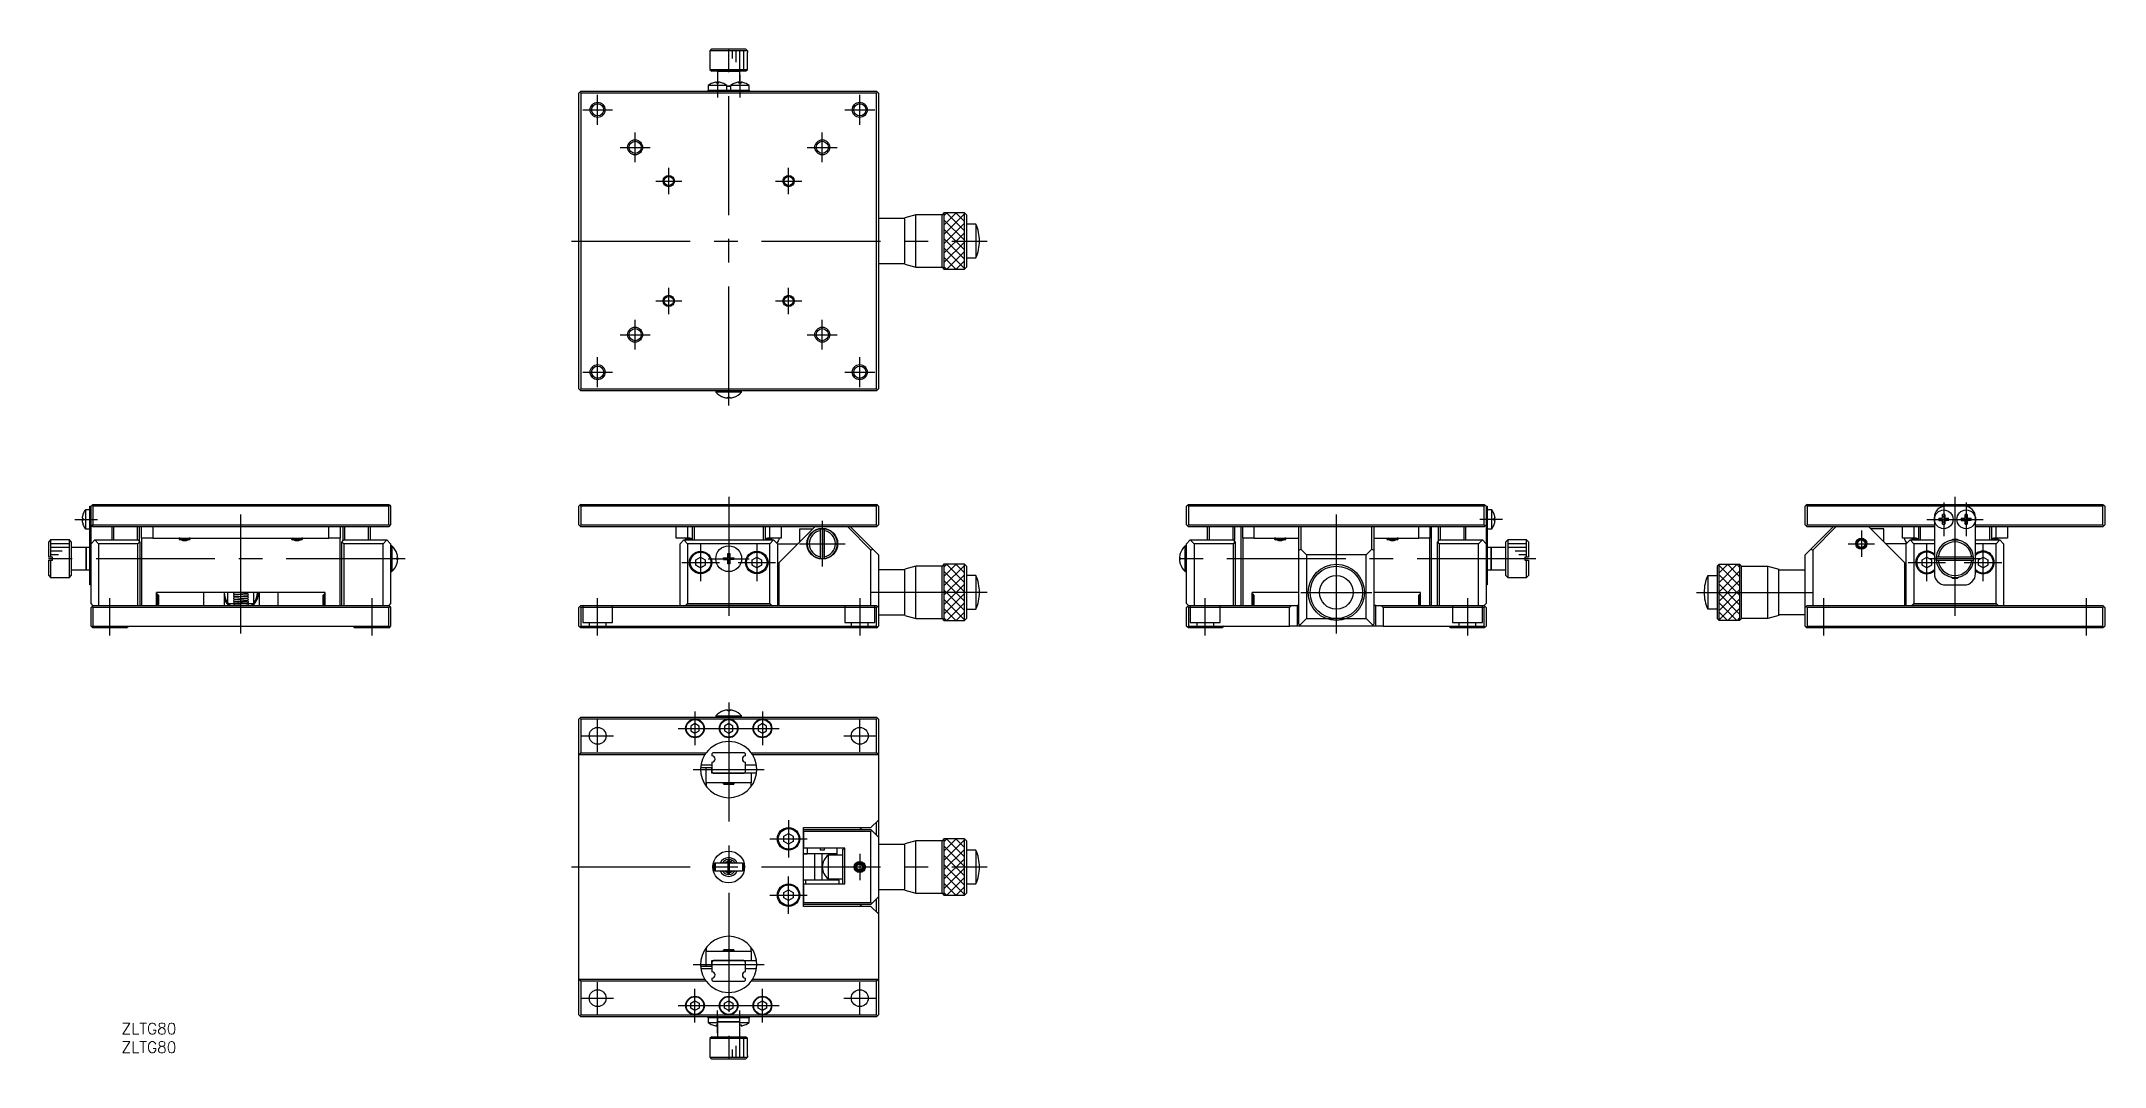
# Model space of a CAD drawing. Extents: x -184 to 367, y -136 to 138.
import ezdxf

# ---------------------------------------------------------------- set-up
doc = ezdxf.new("R2010")
doc.units = 0
doc.linetypes.add('CENTER', pattern=[50.8, 31.75, -6.35, 6.35, -6.35])
doc.linetypes.add('DASHED', pattern=[19.05, 12.7, -6.35])
doc.layers.get('0').update_dxf_attribs({"linetype": 'CONTINUOUS'})
doc.layers.add('CENTER', color=1, linetype='CENTER')
doc.styles.get("Standard").update_dxf_attribs({"font": 'txt.shx', "height": 3, "bigfont": 'bigfont.shx'})

msp = doc.modelspace()

# ---------------------------------------------------------------- texts
at = {"color": 7, "linetype": 'CONTINUOUS'}
for p in [(-162.16, -126.94), (-162.16, -131.9)]:
    msp.add_text('ZLTG80', height=3, dxfattribs=at).set_placement(p)

# ---------------------------------------------------------------- linework, layer by layer
at = {"color": 7, "linetype": 'CONTINUOUS'}
for p, q in [((-5, 135.09), (-5, 130.59)), ((-5, 135.09), (-4.98, 135.09)), ((-4.98, 135.59), (-4.48, 136.09)), ((4.98, 135.59), (-4.98, 135.59)), ((-4.98, 135.09), (-4.98, 135.59)), ((-4.48, 136.09), (4.48, 136.09)), ((1, 133.5), (1, 135.59)), ((2, 132.5), (2, 135.59)), ((3, 130.59), (3, 135.59)), ((4, 130.59), (4, 135.5)), ((4.48, 136.09), (4.98, 135.59)), ((4.98, 135.59), (4.98, 135.09)), ((4.98, 135.09), (5, 135.09)), ((5, 130.59), (5, 135.09)), ((-5, 130.59), (5, 130.59)), ((-5, 130.59), (-4.5, 130.09)), ((4.5, 130.09), (-4.5, 130.09)), ((-3, 130.09), (-4.5, 130.09)), ((-4.32, 126.96), (-4.35, 126.96)), ((-4.32, 126.96), (-4.35, 126.96)), ((-3.3, 126.96), (-3.3, 127.17)), ((-2.7, 126.96), (-3.3, 126.96)), ((3, 130.09), (-3, 130.09)), ((-3, 130.09), (3, 130.09)), ((-3, 130.09), (-3, 126.96)), ((-2.7, 127.17), (-2.7, 126.96)), ((-1.65, 126.96), (-1.68, 126.96)), ((-1.65, 126.96), (-1.68, 126.96)), ((1.68, 126.96), (1.65, 126.96)), ((1.68, 126.96), (1.65, 126.96)), ((2.7, 126.96), (2.7, 127.17)), ((3.3, 126.96), (2.7, 126.96)), ((4.5, 130.09), (3, 130.09)), ((3, 126.96), (3, 130.09)), ((3.3, 127.17), (3.3, 126.96)), ((4.35, 126.96), (4.32, 126.96)), ((4.35, 126.96), (4.32, 126.96)), ((4.5, 130.09), (5, 130.59)), ((-39.75, 124.54), (-40, 124.29)), ((-40, 45.29), (-40, 124.29)), ((-39.5, 124.79), (-39.75, 124.54)), ((-39.5, 124.29), (-39.75, 124.54)), ((-39.5, 124.79), (-2.5, 124.79)), ((-39.5, 124.29), (-39.5, 45.29)), ((39.5, 124.29), (-39.5, 124.29)), ((-5.5, 126.32), (-5.5, 125.09)), ((-0.5, 126.32), (-5.5, 126.32)), ((-5.5, 124.79), (-5.5, 125.09)), ((-5.5, 125.09), (-2.5, 125.09)), ((-2.5, 125.09), (2.5, 125.09)), ((-2.5, 124.79), (2.5, 124.79)), ((-2.5, 124.79), (2.5, 124.79)), ((-0.5, 125.09), (-0.5, 126.32)), ((-0.5, 126.09), (0.5, 126.09)), ((0.5, 126.09), (-0.5, 126.09)), ((0.5, 126.32), (0.5, 125.09)), ((5.5, 126.32), (0.5, 126.32)), ((2.5, 125.09), (5.5, 125.09)), ((2.5, 124.79), (39.5, 124.79)), ((5.5, 125.09), (5.5, 126.32)), ((5.5, 125.09), (5.5, 124.79)), ((39.75, 124.54), (39.5, 124.79)), ((39.5, 124.29), (39.75, 124.54)), ((39.5, 45.29), (39.5, 124.29)), ((40, 124.29), (39.75, 124.54)), ((40, 124.29), (40, 45.29)), ((47, 90.79), (40, 90.79)), ((50, 91.79), (47, 90.99)), ((47, 78.59), (47, 90.99)), ((47, 90.99), (47, 90.99)), ((50, 77.79), (50, 91.79)), ((57, 91.79), (50, 91.79)), ((50, 91.79), (50, 91.79)), ((57.5, 92.29), (57, 91.79)), ((57, 77.79), (57, 91.79)), ((57, 91.79), (57, 91.79)), ((63, 92.29), (57.5, 92.29)), ((57.5, 92.29), (57.5, 77.29)), ((57.5, 89.01), (60.78, 92.29)), ((57.5, 91.51), (58.28, 92.29)), ((57.5, 92.29), (57.5, 92.29)), ((57.5, 86.51), (63, 92.01)), ((57.5, 90.47), (63, 84.97)), ((57.5, 84.01), (63, 89.51)), ((58.18, 92.29), (63, 87.47)), ((60.68, 92.29), (63, 89.97)), ((63, 77.29), (63, 92.29)), ((63.5, 91.79), (63, 92.29)), ((63.5, 91.79), (63.5, 77.79)), ((66, 89.29), (63.5, 89.29)), ((66, 89.29), (66, 80.29)), ((57.5, 87.97), (63, 82.47)), ((57.5, 81.51), (63, 87.01)), ((57.5, 85.47), (63, 79.97)), ((57.5, 79.01), (63, 84.51)), ((57.5, 82.97), (63, 77.47)), ((40, 78.79), (47, 78.79)), ((47, 78.59), (50, 77.79)), ((50, 77.79), (57, 77.79)), ((57, 77.79), (57.5, 77.29)), ((57.5, 80.47), (60.68, 77.29)), ((57.5, 77.97), (58.18, 77.29)), ((57.5, 77.29), (63, 77.29)), ((58.28, 77.29), (63, 82.01)), ((60.78, 77.29), (63, 79.51)), ((63, 77.29), (63.5, 77.79)), ((63.5, 80.29), (66, 80.29)), ((-40, 45.29), (-39.75, 45.04)), ((-39.5, 45.29), (-39.75, 45.04)), ((-39.75, 45.04), (-39.5, 44.79)), ((-39.5, 45.29), (39.5, 45.29)), ((39.5, 44.79), (-39.5, 44.79)), ((-3.45, 44.79), (-3.45, 44.45)), ((3.45, 44.45), (-3.45, 44.45)), ((3.45, 44.45), (3.45, 44.79)), ((39.75, 45.04), (39.5, 45.29)), ((39.5, 44.79), (39.75, 45.04)), ((39.75, 45.04), (40, 45.29)), ((-1.35, 43.1), (-1.35, 43.1)), ((-0.26, 43.1), (0.26, 43.1)), ((-0.26, 42.91), (-0.26, 43.1)), ((0.26, 43.1), (0.26, 42.91)), ((1.35, 43.1), (1.35, 43.1)), ((-172.46, 11.85), (-172.46, 11.82)), ((-170.59, 13), (-171.82, 13)), ((-171.82, 13), (-171.82, 8)), ((-170.59, 11), (-170.59, 14)), ((-170.59, 14), (-170.29, 14)), ((-170.29, 14), (-170.04, 14.25)), ((-170.29, 9), (-170.29, 14)), ((-169.79, 14.5), (-170.04, 14.25)), ((-170.04, 14.25), (-169.79, 14)), ((-169.79, 14.5), (-167.29, 14.5)), ((-90.79, 14), (-169.79, 14)), ((-169.79, 14), (-169.79, 9)), ((-167.29, 14.5), (-163.29, 14.5)), ((-163.29, 14.5), (-97.29, 14.5)), ((-97.29, 14.5), (-93.29, 14.5)), ((-93.29, 14.5), (-90.79, 14.5)), ((-90.79, 14.5), (-90.54, 14.25)), ((-90.79, 14), (-90.54, 14.25)), ((-90.79, 9), (-90.79, 14)), ((-90.54, 14.25), (-90.29, 14)), ((-90.29, 14), (-90.29, 9)), ((-40, 14), (-39.75, 14.25)), ((-40, 9), (-40, 14)), ((-39.5, 14.5), (-39.75, 14.25)), ((-39.75, 14.25), (-39.5, 14)), ((-39.5, 14.5), (39.5, 14.5)), ((39.5, 14), (-39.5, 14)), ((-39.5, 14), (-39.5, 9)), ((39.75, 14.25), (39.5, 14.5)), ((39.5, 14), (39.75, 14.25)), ((39.5, 9), (39.5, 14)), ((39.75, 14.25), (40, 14)), ((40, 14), (40, 9)), ((122.29, 14), (122.54, 14.25)), ((122.29, 9), (122.29, 14)), ((122.54, 14.25), (122.79, 14.5)), ((122.54, 14.25), (122.79, 14)), ((122.79, 14.5), (201.79, 14.5)), ((122.79, 14), (122.79, 9)), ((201.79, 14), (122.79, 14)), ((201.79, 14.5), (202.04, 14.25)), ((201.79, 14), (202.04, 14.25)), ((201.79, 9), (201.79, 14)), ((202.04, 14.25), (202.29, 14)), ((202.29, 14), (202.29, 9)), ((202.29, 14), (202.59, 14)), ((202.59, 14), (202.59, 11)), ((203.82, 13), (202.59, 13)), ((203.82, 10.5), (203.82, 13)), ((204.46, 11.82), (204.46, 11.85)), ((287.5, 14), (287.75, 14.25)), ((287.5, 9), (287.5, 14)), ((288, 14.5), (287.75, 14.25)), ((287.75, 14.25), (288, 14)), ((288, 14.5), (367, 14.5)), ((325, 14), (288, 14)), ((288, 14), (288, 9)), ((324.2, 10.8), (324.2, 11.82)), ((324.8, 11.82), (324.8, 10.8)), ((330, 14), (325, 14)), ((367, 14), (330, 14)), ((330.2, 10.8), (330.2, 11.82)), ((330.8, 11.82), (330.8, 10.8)), ((367, 14.5), (367.25, 14.25)), ((367, 14), (367.25, 14.25)), ((367, 9), (367, 14)), ((367.25, 14.25), (367.5, 14)), ((367.5, 14), (367.5, 9)), ((-172.67, 10.8), (-172.46, 10.8)), ((-172.46, 10.2), (-172.67, 10.2)), ((-172.46, 10.8), (-172.46, 10.2)), ((-172.46, 9.18), (-172.46, 9.15)), ((-171.82, 8), (-170.59, 8)), ((-170.59, 10.5), (-170.59, 11)), ((-170.59, 11), (-170.59, 10.5)), ((-170.59, -4), (-170.59, 10.5)), ((-170.29, 4), (-170.29, 9)), ((-170.29, 9), (-170.04, 8.75)), ((-170.04, 8.75), (-169.79, 9)), ((-169.79, 8.5), (-170.04, 8.75)), ((-169.79, 9), (-90.79, 9)), ((-167.29, 8.5), (-169.79, 8.5)), ((-163.29, 8.5), (-167.29, 8.5)), ((-164.79, 8.5), (-164.79, 5)), ((-164.29, 8.5), (-164.29, 5)), ((-157.29, 8.5), (-163.29, 8.5)), ((-157.99, 8.5), (-157.99, 5)), ((-157.49, 8.5), (-157.49, 4.95)), ((-153.29, 8.5), (-157.29, 8.5)), ((-156.79, 5.5), (-156.79, 8.5)), ((-153.79, 8.5), (-153.79, 5.5)), ((-146.79, 8.5), (-153.29, 8.5)), ((-143.79, 8.5), (-146.79, 8.5)), ((-116.79, 8.5), (-143.79, 8.5)), ((-113.79, 8.5), (-116.79, 8.5)), ((-107.29, 8.5), (-113.79, 8.5)), ((-103.29, 8.5), (-107.29, 8.5)), ((-106.79, 5.5), (-106.79, 8.5)), ((-103.79, 8.5), (-103.79, 5.5)), ((-97.29, 8.5), (-103.29, 8.5)), ((-103.09, 8.5), (-103.09, 4.95)), ((-102.6, 8.5), (-102.6, 5)), ((-93.29, 8.5), (-97.29, 8.5)), ((-96.29, 8.5), (-96.29, 5)), ((-95.79, 8.5), (-95.79, 5)), ((-90.79, 8.5), (-93.29, 8.5)), ((-90.79, 9), (-90.54, 8.75)), ((-90.54, 8.75), (-90.79, 8.5)), ((-90.54, 8.75), (-90.29, 9)), ((-40, 9), (-39.75, 8.75)), ((-39.75, 8.75), (-39.5, 9)), ((-39.75, 8.75), (-39.5, 8.5)), ((-39.5, 9), (39.5, 9)), ((-37, 8.5), (-39.5, 8.5)), ((-33, 8.5), (-37, 8.5)), ((-27, 8.5), (-33, 8.5)), ((-23, 8.5), (-27, 8.5)), ((23, 8.5), (-23, 8.5)), ((-14, 5.5), (-14, 8.5)), ((-11, 8.5), (-11, 5.5)), ((-9.75, 8.5), (-9.75, 5)), ((-9.25, 8.5), (-9.25, 5)), ((9.25, 8.5), (9.25, 5)), ((9.75, 8.5), (9.75, 5)), ((11, 5.5), (11, 8.5)), ((23, 8.5), (13.5, -1)), ((14, 8.5), (14, 5.5)), ((19, 4.5), (19, 8)), ((19, 8), (22.5, 8)), ((19, 8), (22.5, 8)), ((27, 8.5), (23, 8.5)), ((24.1, 8), (24.5, 8)), ((24.1, 8), (24.5, 8)), ((24.5, 8), (25, 8)), ((24.5, 8), (25, 8)), ((24.5, 7.46), (24.5, 7.97)), ((24.5, 0.54), (24.5, 7.46)), ((25, 8), (25.9, 8)), ((25, 8), (25.9, 8)), ((25.5, 0.03), (25.5, 7.97)), ((25.5, 7.97), (25.5, 7.46)), ((25.5, 7.46), (25.5, 0.54)), ((26.03, 7.97), (26.18, 7.82)), ((26.03, 7.97), (26.18, 7.82)), ((33, 8.5), (27, 8.5)), ((38, 2.29), (31.79, 8.5)), ((32.5, 8.5), (38.5, 2.5)), ((37, 8.5), (33, 8.5)), ((39.5, 8.5), (37, 8.5)), ((39.5, 9), (39.75, 8.75)), ((39.75, 8.75), (39.5, 8.5)), ((39.75, 8.75), (40, 9)), ((122.29, 9), (122.54, 8.75)), ((122.54, 8.75), (122.79, 9)), ((122.54, 8.75), (122.79, 8.5)), ((122.79, 9), (201.79, 9)), ((125.29, 8.5), (122.79, 8.5)), ((129.29, 8.5), (125.29, 8.5)), ((127.79, 8.5), (127.79, 5)), ((128.29, 8.5), (128.29, 5)), ((135.29, 8.5), (129.29, 8.5)), ((134.6, 8.5), (134.6, 5)), ((135.09, 8.5), (135.09, 4.95)), ((139.29, 8.5), (135.29, 8.5)), ((136.87, -12.5), (136.87, 8.5)), ((137.29, 5.5), (137.29, 8.5)), ((185.29, 8.5), (139.29, 8.5)), ((140.29, 8.5), (140.29, 5.5)), ((152.29, 2.29), (152.29, 8.5)), ((152.79, 8.5), (152.79, 2.5)), ((171.79, 2.5), (171.79, 8.5)), ((172.29, 8.5), (172.29, 2.29)), ((184.29, 5.5), (184.29, 8.5)), ((189.29, 8.5), (185.29, 8.5)), ((187.29, 8.5), (187.29, 5.5)), ((187.72, -12.5), (187.72, 8.5)), ((195.29, 8.5), (189.29, 8.5)), ((189.49, 8.5), (189.49, 4.95)), ((189.99, 8.5), (189.99, 5)), ((199.29, 8.5), (195.29, 8.5)), ((196.29, 8.5), (196.29, 5)), ((196.79, 8.5), (196.79, 5)), ((201.79, 8.5), (199.29, 8.5)), ((201.79, 9), (202.04, 8.75)), ((202.04, 8.75), (201.79, 8.5)), ((202.04, 8.75), (202.29, 9)), ((202.29, 9), (202.29, 4)), ((202.59, 11), (202.59, 10.5)), ((202.59, 10.5), (202.59, 11)), ((202.59, 10.5), (202.59, -4)), ((202.59, 8), (203.82, 8)), ((203.82, 8), (203.82, 10.5)), ((204.46, 10.8), (204.67, 10.8)), ((204.46, 10.2), (204.46, 10.8)), ((204.67, 10.2), (204.46, 10.2)), ((204.46, 9.15), (204.46, 9.18)), ((287.5, 9), (287.75, 8.75)), ((287.75, 8.75), (288, 9)), ((287.75, 8.75), (288, 8.5)), ((288, 9), (322, 9)), ((290.5, 8.5), (288, 8.5)), ((289, 2.5), (295, 8.5)), ((295.71, 8.5), (289.5, 2.29)), ((294.5, 8.5), (290.5, 8.5)), ((300.5, 8.5), (294.5, 8.5)), ((304.5, 8.5), (300.5, 8.5)), ((322, 8.5), (304.5, 8.5)), ((314, -1), (304.5, 8.5)), ((308.5, 8), (305, 8)), ((308.5, 4.5), (308.5, 8)), ((313.5, 5.5), (313.5, 8.5)), ((316.5, 8.5), (316.5, 5.5)), ((317.75, 8.5), (317.75, 5)), ((318.25, 8.5), (318.25, 5)), ((322, 11), (322, 10.5)), ((322, 10.5), (322, -4)), ((323.18, 10.8), (324.2, 10.8)), ((324.2, 10.2), (323.18, 10.2)), ((323.18, 10.2), (323.86, 10.2)), ((323.86, 10.2), (324.2, 10.2)), ((324.2, 9.18), (324.2, 10.2)), ((324.8, 10.8), (325.82, 10.8)), ((324.8, 10.2), (324.8, 9.18)), ((325.82, 10.2), (324.8, 10.2)), ((324.8, 10.2), (325.14, 10.2)), ((325.82, 10.2), (325.14, 10.2)), ((329.18, 10.8), (330.2, 10.8)), ((330.2, 10.2), (329.18, 10.2)), ((329.18, 10.2), (329.86, 10.2)), ((329.86, 10.2), (330.2, 10.2)), ((330.2, 9.18), (330.2, 10.2)), ((330.8, 10.8), (331.82, 10.8)), ((330.8, 10.2), (330.8, 9.18)), ((331.82, 10.2), (330.8, 10.2)), ((330.8, 10.2), (331.14, 10.2)), ((331.82, 10.2), (331.14, 10.2)), ((333, 10.5), (333, 11)), ((333, -4), (333, 10.5)), ((333, 9), (367, 9)), ((350.5, 8.5), (333, 8.5)), ((336.75, 8.5), (336.75, 5)), ((337.25, 8.5), (337.25, 5)), ((338.5, 5.5), (338.5, 8.5)), ((341.5, 8.5), (341.5, 5.5)), ((354.5, 8.5), (350.5, 8.5)), ((360.5, 8.5), (354.5, 8.5)), ((364.5, 8.5), (360.5, 8.5)), ((367, 8.5), (364.5, 8.5)), ((367, 9), (367.25, 8.75)), ((367, 8.5), (367.25, 8.75)), ((367.25, 8.75), (367.5, 9)), ((-181.09, 5), (-181.59, 4.5)), ((-181.59, 0.4), (-181.59, 4.5)), ((-181.09, 0.4), (-181.59, 0.4)), ((-176.09, 5), (-181.09, 5)), ((-181.09, 5), (-181.09, 0.4)), ((-176.09, 4), (-181.09, 4)), ((-176.09, 3), (-181.09, 3)), ((-178, 2), (-181.09, 2)), ((-179, 1), (-181.09, 1)), ((-180.59, 0.4), (-181.09, 0.4)), ((-180.59, -0.4), (-180.59, 0.4)), ((-175.59, 4.5), (-176.09, 5)), ((-176.09, 0), (-176.09, 5)), ((-176.09, -5), (-176.09, 0)), ((-175.59, 4.5), (-175.59, 0)), ((-171.59, 3), (-175.59, 3)), ((-175.59, 0), (-175.59, -4.5)), ((-170.59, 3), (-171.59, 3)), ((-171.59, 0), (-171.59, 3)), ((-171.59, 3), (-171.59, 0)), ((-171.59, -3), (-171.59, 0)), ((-171.59, 0), (-171.59, -3)), ((-170.29, 4), (-169.29, 5)), ((-170.29, -12), (-170.29, 4)), ((-169.29, 5), (-157.79, 5)), ((-168.29, 4), (-169.29, 5)), ((-157.79, 4), (-168.29, 4)), ((-168.29, 4), (-168.29, -12.5)), ((-157.29, 4.5), (-157.79, 5)), ((-157.79, 4), (-157.29, 4.5)), ((-157.79, -12.5), (-157.79, 4)), ((-157.49, 4.95), (-157.74, 4.95)), ((-157.49, 4.95), (-157.49, 4.7)), ((-157.29, 4.5), (-157.29, -12.5)), ((-156.79, 5.5), (-156.79, 0.5)), ((-153.79, 5.5), (-156.79, 5.5)), ((-156.79, 0.5), (-156.79, -12.5)), ((-153.79, 5.5), (-106.79, 5.5)), ((-146.79, 5.4), (-146.79, 5.25)), ((-146.79, 5.4), (-146.79, 5.4)), ((-146.79, 5.25), (-146.54, 5)), ((-146.79, 5.25), (-146.68, 5.25)), ((-146.68, 5.25), (-143.9, 5.25)), ((-145.29, 5), (-146.54, 5)), ((-144.04, 5), (-145.29, 5)), ((-144.04, 5), (-143.79, 5.25)), ((-143.9, 5.25), (-143.79, 5.25)), ((-143.79, 5.25), (-143.79, 5.4)), ((-143.79, 5.4), (-143.79, 5.4)), ((-116.41, 5.5), (-116.79, 5.43)), ((-116.79, 5.43), (-116.79, 5.4)), ((-116.79, 5.4), (-116.79, 5.25)), ((-116.79, 5.4), (-116.79, 5.4)), ((-116.79, 5.25), (-116.54, 5)), ((-116.79, 5.25), (-116.68, 5.25)), ((-116.68, 5.25), (-113.9, 5.25)), ((-115.29, 5), (-116.54, 5)), ((-114.04, 5), (-115.29, 5)), ((-114.04, 5), (-113.79, 5.25)), ((-113.9, 5.25), (-113.79, 5.25)), ((-113.79, 5.25), (-113.79, 5.4)), ((-113.79, 5.4), (-113.79, 5.4)), ((-103.79, 5.5), (-106.79, 5.5)), ((-103.79, 0.5), (-103.79, 5.5)), ((-103.79, -12.5), (-103.79, 0.5)), ((-102.79, 5), (-103.29, 4.5)), ((-103.29, -12.5), (-103.29, 4.5)), ((-103.29, 4.5), (-102.79, 4)), ((-103.09, 4.7), (-103.09, 4.95)), ((-103.09, 4.95), (-102.84, 4.95)), ((-102.79, 5), (-91.29, 5)), ((-92.29, 4), (-102.79, 4)), ((-102.79, 4), (-102.79, -12.5)), ((-91.29, 5), (-92.29, 4)), ((-92.29, -12.5), (-92.29, 4)), ((-91.29, 5), (-90.29, 4)), ((-90.29, 4), (-90.29, -12)), ((-89.95, 3.45), (-90.29, 3.45)), ((-89.95, 3.45), (-89.95, 0)), ((-89.95, 0), (-89.95, -3.45)), ((-88.6, 1.35), (-88.6, 1.35)), ((-88.6, 0.26), (-88.41, 0.26)), ((-88.6, -0.26), (-88.6, 0.26)), ((-11, 5.5), (-14, 5.5)), ((-12, 5), (-13, 4)), ((-13, -12.5), (-13, 4)), ((-12, 5), (-11, 4)), ((-12, 5), (-11.25, 5)), ((-11.5, 5.5), (-11.5, 5.25)), ((-11.5, 5.25), (-11.25, 5)), ((-11.5, 5.25), (-9.75, 5.25)), ((-11.25, 5), (-8.75, 5)), ((11, 4), (-11, 4)), ((-11, 4), (-11, -12)), ((-8.75, 5), (12, 5)), ((-8.75, -0.28), (-7.5, 0.44)), ((-7.5, 0.44), (-6.25, -0.28)), ((-1.35, 0.26), (-0.26, 0.26)), ((-1.35, -0.26), (-1.35, 0.26)), ((-0.52, -0.26), (-0.52, 0.26)), ((-0.26, 1.35), (0.26, 1.35)), ((-0.26, 0.26), (-0.26, 1.35)), ((-0.26, 0.52), (0.26, 0.52)), ((0.26, 1.35), (0.26, 0.26)), ((0.26, 0.26), (1.35, 0.26)), ((0.52, 0.26), (0.52, -0.26)), ((1.35, 0.26), (1.35, -0.26)), ((6.25, -0.28), (7.5, 0.44)), ((7.5, 0.44), (8.75, -0.28)), ((9.75, 5.25), (11.5, 5.25)), ((14, 5.5), (11, 5.5)), ((11, 4), (12, 5)), ((11, -12), (11, 4)), ((11.25, 5), (11.5, 5.25)), ((11.5, 5.25), (11.5, 5.5)), ((13, 4), (12, 5)), ((13, 4), (13, -12.5)), ((13, 4), (18.5, 4)), ((13, 4), (18.5, 4)), ((24.5, 0.03), (24.5, 0.54)), ((25.5, 0.54), (25.5, 0.03)), ((28.82, 5.18), (28.97, 5.03)), ((28.82, 5.18), (28.97, 5.03)), ((29, 4.9), (29, 4)), ((29, 4), (29, 3.1)), ((38, 2.29), (38.5, 2.5)), ((38, -12.5), (38, 2.29)), ((38.5, 2.5), (40, 1)), ((40, 1), (40, -13)), ((120.41, 0.26), (120.6, 0.26)), ((120.6, 1.35), (120.6, 1.35)), ((120.6, 0.26), (120.6, -0.26)), ((122.29, 3.45), (121.95, 3.45)), ((121.95, -3.45), (121.95, 3.45)), ((122.29, 4), (123.29, 5)), ((122.29, -12), (122.29, 4)), ((123.29, 5), (134.79, 5)), ((124.29, 4), (123.29, 5)), ((124.29, 4), (124.29, -12.5)), ((134.79, 4), (124.29, 4)), ((135.29, 4.5), (134.79, 5)), ((134.79, 4), (135.29, 4.5)), ((134.79, -12.5), (134.79, 4)), ((134.84, 4.95), (135.09, 4.95)), ((135.09, 4.7), (135.09, 4.95)), ((135.29, 4.5), (135.29, -12.5)), ((137.29, 5.5), (137.29, 0.5)), ((140.29, 5.5), (137.29, 5.5)), ((137.29, 0.5), (137.29, -12.5)), ((140.29, 5.5), (152.29, 5.5)), ((145.79, 5.4), (145.79, 5.25)), ((145.79, 5.4), (145.79, 5.4)), ((145.79, 5.25), (145.9, 5.25)), ((145.79, 5.25), (146.04, 5)), ((145.9, 5.25), (148.68, 5.25)), ((148.54, 5), (146.04, 5)), ((148.54, 5), (148.79, 5.25)), ((148.68, 5.25), (148.79, 5.25)), ((148.79, 5.25), (148.79, 5.4)), ((148.79, 5.4), (148.79, 5.4)), ((152.29, 2.29), (152.79, 2.5)), ((152.29, -17.5), (152.29, 2.29)), ((152.79, 2.5), (154.29, 1)), ((170.29, 1), (154.29, 1)), ((154.29, 1), (154.29, -16)), ((170.29, 1), (171.79, 2.5)), ((170.29, -16), (170.29, 1)), ((171.79, 2.5), (172.29, 2.29)), ((172.29, 5.5), (184.29, 5.5)), ((172.29, 2.29), (172.29, -17.5)), ((175.8, 5.43), (175.79, 5.4)), ((175.79, 5.4), (175.79, 5.25)), ((175.79, 5.4), (175.79, 5.4)), ((175.79, 5.25), (176.04, 5)), ((175.79, 5.25), (175.9, 5.25)), ((176.17, 5.5), (175.8, 5.43)), ((175.9, 5.25), (178.68, 5.25)), ((178.54, 5), (176.04, 5)), ((178.54, 5), (178.79, 5.25)), ((178.68, 5.25), (178.79, 5.25)), ((178.79, 5.25), (178.79, 5.4)), ((178.79, 5.4), (178.79, 5.4)), ((187.29, 5.5), (184.29, 5.5)), ((187.29, 0.5), (187.29, 5.5)), ((187.29, -12.5), (187.29, 0.5)), ((189.79, 5), (189.29, 4.5)), ((189.29, -12.5), (189.29, 4.5)), ((189.29, 4.5), (189.79, 4)), ((189.74, 4.95), (189.49, 4.95)), ((189.49, 4.95), (189.49, 4.7)), ((189.79, 5), (201.29, 5)), ((189.79, 4), (189.79, -12.5)), ((200.29, 4), (189.79, 4)), ((201.29, 5), (200.29, 4)), ((200.29, -12.5), (200.29, 4)), ((201.29, 5), (202.29, 4)), ((202.29, 4), (202.29, -12)), ((203.59, 3), (202.59, 3)), ((207.59, 3), (203.59, 3)), ((203.59, 3), (203.59, -3)), ((203.59, -3), (203.59, 3)), ((208.09, 5), (207.59, 4.5)), ((207.59, -4.5), (207.59, 4.5)), ((213.09, 5), (208.09, 5)), ((208.09, 5), (208.09, -5)), ((213.09, 4), (208.09, 4)), ((213.09, 3), (208.09, 3)), ((213.09, 2), (210, 2)), ((213.09, 1), (211, 1)), ((213.09, 0.4), (212.59, 0.4)), ((212.59, 0.4), (212.59, -0.4)), ((213.09, 0.4), (213.09, 5)), ((213.59, 4.5), (213.09, 5)), ((213.59, 0.4), (213.09, 0.4)), ((213.59, 4.5), (213.59, 0.4)), ((287.5, 1), (289, 2.5)), ((287.5, -13), (287.5, 1)), ((289, 2.5), (289.5, 2.29)), ((289.5, 2.29), (289.5, -12.5)), ((314.5, 4), (309, 4)), ((316.5, 5.5), (313.5, 5.5)), ((315.5, 5), (314.5, 4)), ((314.5, -12.5), (314.5, 4)), ((315.5, 5), (322, 5)), ((315.5, 5), (316.5, 4)), ((316, 5.5), (316, 5.25)), ((316, 5.25), (317.75, 5.25)), ((316, 5.25), (316.25, 5)), ((316.5, 4), (316.5, -12)), ((322, 4), (316.5, 4)), ((318.75, -0.28), (320, 0.44)), ((320, 0.44), (321.25, -0.28)), ((323.02, 0.4), (322.52, 0.4)), ((331.98, 0.4), (323.02, 0.4)), ((326.6, 5), (327.5, 5)), ((327.5, 5), (328.4, 5)), ((332.48, 0.4), (331.98, 0.4)), ((333, 5), (336.25, 5)), ((338.5, 4), (333, 4)), ((333.75, -0.28), (335, 0.44)), ((335, 0.44), (336.25, -0.28)), ((336.25, 5), (338.75, 5)), ((337.25, 5.25), (339, 5.25)), ((341.5, 5.5), (338.5, 5.5)), ((338.5, 4), (339.5, 5)), ((338.5, -12), (338.5, 4)), ((338.75, 5), (339, 5.25)), ((338.75, 5), (339.5, 5)), ((339, 5.25), (339, 5.5)), ((340.5, 4), (339.5, 5)), ((340.5, 4), (340.5, -12.5)), ((-181.59, -4.5), (-181.59, -0.4)), ((-181.59, -0.4), (-181.09, -0.4)), ((-181.59, -4.5), (-181.09, -5)), ((-181.09, -0.4), (-181.09, -5)), ((-181.09, -0.4), (-180.59, -0.4)), ((-181.09, -5), (-176.09, -5)), ((-176.09, -5), (-175.59, -4.5)), ((-175.59, -3), (-171.59, -3)), ((-171.59, -3), (-170.59, -3)), ((-170.59, -7), (-170.59, -4)), ((-90.29, -3.45), (-89.95, -3.45)), ((-88.41, -0.26), (-88.6, -0.26)), ((-88.6, -1.35), (-88.6, -1.35)), ((-8.75, -1.72), (-8.75, -0.28)), ((-7.5, -2.44), (-8.75, -1.72)), ((-8.75, -1.72), (-7.5, -2.44)), ((-6.25, -1.72), (-7.5, -2.44)), ((-7.5, -2.44), (-6.25, -1.72)), ((-6.25, -0.28), (-6.25, -1.72)), ((-0.26, -0.26), (-1.35, -0.26)), ((-1.35, -0.26), (-0.52, -0.26)), ((-0.26, -0.26), (-0.52, -0.26)), ((-0.26, -1.35), (-0.26, -0.26)), ((0.26, -0.52), (-0.26, -0.52)), ((0.26, -1.35), (-0.26, -1.35)), ((0.52, -0.26), (0.26, -0.26)), ((1.35, -0.26), (0.26, -0.26)), ((0.26, -0.26), (0.26, -1.35)), ((1.35, -0.26), (0.52, -0.26)), ((6.25, -1.72), (6.25, -0.28)), ((7.5, -2.44), (6.25, -1.72)), ((6.25, -1.72), (7.5, -2.44)), ((8.75, -1.72), (7.5, -2.44)), ((7.5, -2.44), (8.75, -1.72)), ((8.75, -0.28), (8.75, -1.72)), ((13.5, -2.5), (13, -2)), ((13.5, -12.5), (13.5, -1)), ((47, -3), (40, -3)), ((50, -2), (47, -2.8)), ((47, -15.2), (47, -2.8)), ((47, -2.8), (47, -2.8)), ((50, -16), (50, -2)), ((57, -2), (50, -2)), ((50, -2), (50, -2)), ((57.5, -1.5), (57, -2)), ((57, -16), (57, -2)), ((57, -2), (57, -2)), ((63, -1.5), (57.5, -1.5)), ((57.5, -1.5), (57.5, -16.5)), ((57.5, -4.78), (60.78, -1.5)), ((57.5, -2.28), (58.28, -1.5)), ((57.5, -1.5), (57.5, -1.5)), ((57.5, -7.28), (63, -1.78)), ((57.5, -3.32), (63, -8.82)), ((57.5, -9.78), (63, -4.28)), ((58.18, -1.5), (63, -6.32)), ((60.68, -1.5), (63, -3.82)), ((63, -16.5), (63, -1.5)), ((63.5, -2), (63, -1.5)), ((63.5, -2), (63.5, -16)), ((66, -4.5), (63.5, -4.5)), ((66, -4.5), (66, -13.5)), ((120.6, -0.26), (120.41, -0.26)), ((120.6, -1.35), (120.6, -1.35)), ((121.95, -3.45), (122.29, -3.45)), ((202.59, -3), (203.59, -3)), ((202.59, -4), (202.59, -7)), ((203.59, -3), (207.59, -3)), ((207.59, -4.5), (208.09, -5)), ((208.09, -5), (213.09, -5)), ((212.59, -0.4), (213.09, -0.4)), ((213.09, -5), (213.09, -0.4)), ((213.09, -0.4), (213.59, -0.4)), ((213.09, -5), (213.59, -4.5)), ((213.59, -0.4), (213.59, -4.5)), ((261.5, -4.5), (261.5, -13.5)), ((261.5, -4.5), (264, -4.5)), ((264, -2), (264.5, -1.5)), ((264, -2), (264, -16)), ((264.5, -16.5), (264.5, -1.5)), ((269.32, -1.5), (264.5, -6.32)), ((266.82, -1.5), (264.5, -3.82)), ((264.5, -1.5), (270, -1.5)), ((270, -7.28), (264.5, -1.78)), ((270, -3.32), (264.5, -8.82)), ((270, -9.78), (264.5, -4.28)), ((270, -4.78), (266.72, -1.5)), ((270, -2.28), (269.22, -1.5)), ((270, -1.5), (270, -16.5)), ((270, -1.5), (270.5, -2)), ((270, -1.5), (270, -1.5)), ((270.5, -16), (270.5, -2)), ((270.5, -2), (277.5, -2)), ((270.5, -2), (270.5, -2)), ((277.5, -16), (277.5, -2)), ((277.5, -2), (280.5, -2.8)), ((277.5, -2), (277.5, -2)), ((280.5, -15.2), (280.5, -2.8)), ((280.5, -2.8), (280.5, -2.8)), ((280.5, -3), (287.5, -3)), ((314, -1), (314, -12.5)), ((314, -2.5), (314.5, -2)), ((314, -2.5), (314.5, -2)), ((318.75, -1.72), (318.75, -0.28)), ((320, -2.44), (318.75, -1.72)), ((318.75, -1.72), (320, -2.44)), ((321.25, -1.72), (320, -2.44)), ((320, -2.44), (321.25, -1.72)), ((321.25, -0.28), (321.25, -1.72)), ((322.52, -0.4), (332.48, -0.4)), ((322.52, -0.4), (323.02, -0.4)), ((323.02, -0.4), (331.98, -0.4)), ((331.98, -0.4), (332.48, -0.4)), ((333.75, -1.72), (333.75, -0.28)), ((335, -2.44), (333.75, -1.72)), ((333.75, -1.72), (335, -2.44)), ((336.25, -1.72), (335, -2.44)), ((335, -2.44), (336.25, -1.72)), ((336.25, -0.28), (336.25, -1.72)), ((-170.29, -7), (-170.59, -7)), ((-107.79, -9), (-152.79, -9)), ((-152.79, -12.5), (-152.79, -9)), ((-152.54, -9.5), (-152.79, -9.5)), ((-152.29, -9.75), (-152.54, -9.5)), ((-152.54, -11), (-152.54, -9.5)), ((-152.54, -12.5), (-152.54, -11)), ((-152.29, -9.75), (-152.29, -11)), ((-152.29, -11), (-152.29, -12.25)), ((-140.29, -9), (-140.29, -12.5)), ((-134.79, -9), (-134.79, -12.5)), ((-133.79, -12), (-133.79, -9)), ((-132.1, -9.54), (-131, -9.66)), ((-132.1, -10.17), (-131, -10.29)), ((-132.1, -10.8), (-131, -10.92)), ((-132.09, -9.54), (-131.99, -9.51)), ((-132.09, -10.16), (-131.99, -10.14)), ((-132.09, -10.8), (-131.99, -10.77)), ((-130.27, -9), (-132.06, -9.14)), ((-128.61, -9.5), (-132.06, -9.76)), ((-128.61, -10.13), (-132.06, -10.4)), ((-128.61, -10.76), (-132.06, -11.03)), ((-128.52, -9.25), (-128.41, -9.21)), ((-128.52, -9.87), (-128.41, -9.83)), ((-128.52, -10.51), (-128.41, -10.47)), ((-128.38, -9.49), (-128.5, -9.44)), ((-128.38, -10.12), (-128.5, -10.07)), ((-128.38, -10.75), (-128.5, -10.7)), ((-128.41, -9.21), (-128.33, -9.14)), ((-128.41, -9.83), (-128.33, -9.77)), ((-128.41, -10.47), (-128.33, -10.4)), ((-128.3, -9.57), (-128.38, -9.49)), ((-128.3, -10.2), (-128.38, -10.12)), ((-128.3, -10.83), (-128.38, -10.75)), ((-128.33, -9.14), (-128.29, -9.04)), ((-128.33, -9.77), (-128.29, -9.67)), ((-128.33, -10.4), (-128.29, -10.31)), ((-128.33, -11.03), (-128.29, -10.93)), ((-128.29, -9.67), (-128.3, -9.57)), ((-128.29, -10.31), (-128.3, -10.2)), ((-128.29, -10.93), (-128.3, -10.83)), ((-128.29, -9.04), (-128.29, -9)), ((-126.79, -12), (-126.79, -9)), ((-125.29, -12.5), (-125.29, -9)), ((-120.29, -12.5), (-120.29, -9)), ((-108.04, -9.5), (-108.29, -9.75)), ((-108.29, -11), (-108.29, -9.75)), ((-108.29, -12.25), (-108.29, -11)), ((-107.79, -9.5), (-108.04, -9.5)), ((-108.04, -9.5), (-108.04, -11)), ((-108.04, -11), (-108.04, -12.5)), ((-107.79, -12.5), (-107.79, -9)), ((57.5, -5.82), (63, -11.32)), ((57.5, -12.28), (63, -6.78)), ((57.5, -8.32), (63, -13.82)), ((57.5, -14.78), (63, -9.28)), ((57.5, -10.82), (63, -16.32)), ((152.29, -9), (139.79, -9)), ((139.79, -12.5), (139.79, -9)), ((140.04, -9.5), (139.79, -9.5)), ((140.04, -12.5), (140.04, -9.5)), ((140.29, -9.75), (140.04, -9.5)), ((140.29, -9.75), (140.29, -12.25)), ((184.79, -9), (172.29, -9)), ((184.54, -9.5), (184.29, -9.75)), ((184.29, -12.25), (184.29, -9.75)), ((184.54, -9.5), (184.54, -12.5)), ((184.79, -9.5), (184.54, -9.5)), ((184.79, -12.5), (184.79, -9)), ((202.59, -7), (202.29, -7)), ((270, -5.82), (264.5, -11.32)), ((270, -12.28), (264.5, -6.78)), ((270, -8.32), (264.5, -13.82)), ((270, -14.78), (264.5, -9.28)), ((270, -10.82), (264.5, -16.32)), ((325, -7), (330, -7)), ((-169.79, -12.5), (-170.29, -12)), ((-170.29, -13), (-170.04, -12.75)), ((-170.29, -18), (-170.29, -13)), ((-169.79, -12.5), (-170.04, -12.75)), ((-170.04, -12.75), (-169.79, -13)), ((-169.79, -12.5), (-90.79, -12.5)), ((-90.79, -13), (-169.79, -13)), ((-169.79, -13), (-169.79, -18)), ((-152.54, -12.5), (-152.29, -12.25)), ((-133.79, -12), (-132.2, -12)), ((-133.79, -12), (-132.23, -12)), ((-132.1, -11.43), (-131, -11.55)), ((-132.1, -12.06), (-131.99, -12.03)), ((-132.1, -12.07), (-131, -12.18)), ((-132.09, -11.43), (-131.99, -11.4)), ((-128.65, -11.41), (-132.07, -11.67)), ((-128.65, -12.05), (-131.95, -12.26)), ((-128.58, -11.78), (-128.45, -11.74)), ((-128.43, -11.99), (-128.56, -11.96)), ((-128.52, -11.13), (-128.41, -11.09)), ((-128.35, -11.41), (-128.46, -11.35)), ((-128.46, -12.39), (-128.37, -12.34)), ((-128.45, -11.74), (-128.35, -11.68)), ((-128.33, -12.06), (-128.43, -11.99)), ((-128.42, -12), (-126.79, -12)), ((-128.41, -11.09), (-128.33, -11.03)), ((-128.39, -12), (-126.79, -12)), ((-128.37, -12.34), (-128.3, -12.26)), ((-128.29, -11.5), (-128.35, -11.41)), ((-128.35, -11.68), (-128.29, -11.6)), ((-128.29, -12.16), (-128.33, -12.06)), ((-128.3, -12.26), (-128.29, -12.16)), ((-128.29, -11.6), (-128.29, -11.5)), ((-108.29, -12.25), (-108.04, -12.5)), ((-90.29, -12), (-90.79, -12.5)), ((-90.79, -12.5), (-90.54, -12.75)), ((-90.79, -13), (-90.54, -12.75)), ((-90.79, -18), (-90.79, -13)), ((-90.54, -12.75), (-90.29, -13)), ((-90.29, -13), (-90.29, -18)), ((-40, -13), (-39.75, -12.75)), ((-40, -18), (-40, -13)), ((-39.5, -12.5), (-39.75, -12.75)), ((-39.75, -12.75), (-39.5, -13)), ((-39.5, -12.5), (-11.5, -12.5)), ((39.5, -13), (-39.5, -13)), ((-39.5, -13), (-39.5, -18)), ((-11, -12), (-11.5, -12.5)), ((11.5, -12.5), (-11.5, -12.5)), ((-11.5, -12.5), (11.5, -12.5)), ((-11, -12), (11, -12)), ((11.5, -12.5), (11, -12)), ((11.5, -12.5), (39.5, -12.5)), ((39.5, -12.5), (39.75, -12.75)), ((39.5, -13), (39.75, -12.75)), ((39.5, -18), (39.5, -13)), ((39.75, -12.75), (40, -13)), ((40, -13), (40, -18)), ((40, -15), (47, -15)), ((47, -15.2), (50, -16)), ((50, -16), (57, -16)), ((57, -16), (57.5, -16.5)), ((57.5, -13.32), (60.68, -16.5)), ((57.5, -15.82), (58.18, -16.5)), ((57.5, -16.5), (63, -16.5)), ((58.28, -16.5), (63, -11.78)), ((60.78, -16.5), (63, -14.28)), ((63, -16.5), (63.5, -16)), ((63.5, -13.5), (66, -13.5)), ((122.79, -12.5), (122.29, -12)), ((122.29, -13), (122.54, -12.75)), ((122.29, -18), (122.29, -13)), ((122.79, -12.5), (122.54, -12.75)), ((122.54, -12.75), (122.79, -13)), ((122.79, -12.5), (150.29, -12.5)), ((149.79, -13), (122.79, -13)), ((122.79, -13), (122.79, -18)), ((140.04, -12.5), (140.29, -12.25)), ((149.79, -13), (150.29, -12.5)), ((149.79, -18), (149.79, -13)), ((150.29, -12.5), (151.79, -12.5)), ((152.29, -12.5), (151.79, -12.5)), ((151.79, -12.5), (151.79, -18)), ((152.54, -17.75), (154.29, -16)), ((154.29, -16), (170.29, -16)), ((170.29, -16), (172.04, -17.75)), ((172.79, -12.5), (172.29, -12.5)), ((172.79, -12.5), (174.29, -12.5)), ((172.79, -18), (172.79, -12.5)), ((174.29, -12.5), (201.79, -12.5)), ((174.29, -12.5), (174.79, -13)), ((201.79, -13), (174.79, -13)), ((174.79, -13), (174.79, -18)), ((184.29, -12.25), (184.54, -12.5)), ((202.29, -12), (201.79, -12.5)), ((202.04, -12.75), (201.79, -12.5)), ((201.79, -13), (202.04, -12.75)), ((201.79, -18), (201.79, -13)), ((202.04, -12.75), (202.29, -13)), ((202.29, -13), (202.29, -18)), ((264, -13.5), (261.5, -13.5)), ((264.5, -16.5), (264, -16)), ((269.22, -16.5), (264.5, -11.78)), ((266.72, -16.5), (264.5, -14.28)), ((270, -16.5), (264.5, -16.5)), ((270, -13.32), (266.82, -16.5)), ((270, -15.82), (269.32, -16.5)), ((270.5, -16), (270, -16.5)), ((277.5, -16), (270.5, -16)), ((280.5, -15.2), (277.5, -16)), ((287.5, -15), (280.5, -15)), ((287.5, -13), (287.75, -12.75)), ((287.5, -18), (287.5, -13)), ((287.75, -12.75), (288, -12.5)), ((287.75, -12.75), (288, -13)), ((288, -12.5), (316, -12.5)), ((367, -13), (288, -13)), ((288, -13), (288, -18)), ((316.5, -12), (316, -12.5)), ((339, -12.5), (316, -12.5)), ((316, -12.5), (339, -12.5)), ((316.5, -12), (338.5, -12)), ((339, -12.5), (338.5, -12)), ((339, -12.5), (367, -12.5)), ((367, -12.5), (367.25, -12.75)), ((367, -13), (367.25, -12.75)), ((367, -18), (367, -13)), ((367.25, -12.75), (367.5, -13)), ((367.5, -13), (367.5, -18)), ((-170.29, -18), (-170.04, -18.25)), ((-170.04, -18.25), (-169.79, -18)), ((-170.04, -18.25), (-169.79, -18.5)), ((-169.79, -18), (-160.29, -18)), ((-160.79, -18.5), (-169.79, -18.5)), ((-160.79, -18.5), (-160.29, -18)), ((-160.29, -18), (-100.29, -18)), ((-100.29, -18), (-90.79, -18)), ((-100.29, -18), (-99.79, -18.5)), ((-90.79, -18.5), (-99.79, -18.5)), ((-90.79, -18), (-90.54, -18.25)), ((-90.79, -18.5), (-90.54, -18.25)), ((-90.54, -18.25), (-90.29, -18)), ((-40, -18), (-39.75, -18.25)), ((-39.75, -18.25), (-39.5, -18)), ((-39.5, -18.5), (-39.75, -18.25)), ((-39.5, -18), (39.5, -18)), ((-9, -18.5), (-39.5, -18.5)), ((0, -18.5), (-9, -18.5)), ((9, -18.5), (0, -18.5)), ((39.5, -18.5), (9, -18.5)), ((39.5, -18), (39.75, -18.25)), ((39.5, -18.5), (39.75, -18.25)), ((39.75, -18.25), (40, -18)), ((122.29, -18), (122.54, -18.25)), ((122.54, -18.25), (122.79, -18)), ((122.79, -18.5), (122.54, -18.25)), ((122.79, -18), (132.29, -18)), ((131.79, -18.5), (122.79, -18.5)), ((132.29, -18), (131.79, -18.5)), ((132.29, -18), (149.79, -18)), ((151.79, -18), (149.79, -18)), ((152.79, -18), (151.79, -18)), ((152.29, -17.5), (152.54, -17.75)), ((152.54, -17.75), (152.79, -18)), ((171.79, -18), (152.79, -18)), ((171.79, -18), (172.04, -17.75)), ((172.79, -18), (171.79, -18)), ((172.04, -17.75), (172.29, -17.5)), ((174.79, -18), (172.79, -18)), ((174.79, -18), (192.29, -18)), ((192.29, -18), (201.79, -18)), ((192.29, -18), (192.79, -18.5)), ((201.79, -18.5), (192.79, -18.5)), ((201.79, -18), (202.04, -18.25)), ((202.04, -18.25), (201.79, -18.5)), ((202.04, -18.25), (202.29, -18)), ((287.5, -18), (287.75, -18.25)), ((287.75, -18.25), (288, -18)), ((287.75, -18.25), (288, -18.5)), ((288, -18), (367, -18)), ((318.5, -18.5), (288, -18.5)), ((327.5, -18.5), (318.5, -18.5)), ((336.5, -18.5), (327.5, -18.5)), ((367, -18.5), (336.5, -18.5)), ((367, -18), (367.25, -18.25)), ((367.25, -18.25), (367, -18.5)), ((367.25, -18.25), (367.5, -18)), ((-40, -42.79), (-39.75, -42.54)), ((-40, -52.29), (-40, -42.79)), ((-39.75, -42.54), (-39.5, -42.29)), ((-39.5, -42.79), (-39.75, -42.54)), ((-39.5, -42.29), (39.5, -42.29)), ((-9, -42.79), (-39.5, -42.79)), ((-39.5, -42.79), (-39.5, -51.79)), ((-9, -44.02), (-10.1, -44.66)), ((0, -42.79), (-9, -42.79)), ((-7.9, -44.66), (-9, -44.02)), ((-3.45, -41.95), (3.45, -41.95)), ((-3.45, -41.95), (-3.45, -42.29)), ((-1.35, -40.6), (-1.35, -40.6)), ((-1.35, -40.6), (-1.35, -40.6)), ((0, -44.02), (-1.1, -44.66)), ((-0.26, -40.6), (-0.26, -40.41)), ((0.26, -40.6), (-0.26, -40.6)), ((9, -42.79), (0, -42.79)), ((1.1, -44.66), (0, -44.02)), ((0.26, -40.41), (0.26, -40.6)), ((1.35, -40.6), (1.35, -40.6)), ((1.35, -40.6), (1.35, -40.6)), ((3.45, -42.29), (3.45, -41.95)), ((9, -44.02), (7.9, -44.66)), ((39.5, -42.79), (9, -42.79)), ((10.1, -44.66), (9, -44.02)), ((39.5, -42.29), (39.75, -42.54)), ((39.5, -42.79), (39.75, -42.54)), ((39.5, -51.79), (39.5, -42.79)), ((39.75, -42.54), (40, -42.79)), ((40, -42.79), (40, -52.29)), ((-10.1, -44.66), (-10.1, -45.93)), ((-10.1, -45.93), (-9, -46.56)), ((-9, -46.56), (-7.9, -45.93)), ((-7.9, -45.93), (-7.9, -44.66)), ((-1.1, -44.66), (-1.1, -45.93)), ((-1.1, -45.93), (0, -46.56)), ((0, -46.56), (1.1, -45.93)), ((1.1, -45.93), (1.1, -44.66)), ((7.9, -44.66), (7.9, -45.93)), ((7.9, -45.93), (9, -46.56)), ((9, -46.56), (10.1, -45.93)), ((10.1, -45.93), (10.1, -44.66)), ((-40, -52.29), (-39.5, -51.79)), ((-40, -112.29), (-40, -52.29)), ((-40, -52.29), (-6.34, -52.29)), ((-39.5, -51.79), (-6, -51.79)), ((-4.5, -55.09), (-7.4, -55.09)), ((-4.2, -51.79), (-4.5, -52.09)), ((-4.5, -52.09), (-4.5, -52.63)), ((-4.5, -54.33), (-4.5, -55.79)), ((4.2, -51.79), (-4.2, -51.79)), ((4.5, -52.09), (4.2, -51.79)), ((4.5, -52.63), (4.5, -52.09)), ((4.5, -56.87), (4.5, -54.33)), ((7.4, -55.09), (4.5, -55.09)), ((6, -51.79), (39.5, -51.79)), ((6.34, -52.29), (40, -52.29)), ((40, -52.29), (39.5, -51.79)), ((40, -52.29), (40, -69.79)), ((-6, -55.79), (-7.48, -55.79)), ((-4.5, -55.79), (-6, -55.79)), ((-6, -59.79), (-6, -55.79)), ((6, -59.79), (-6, -59.79)), ((-6, -59.79), (-6, -60.79)), ((-4.5, -55.79), (-4.5, -56.87)), ((-4.5, -56.87), (-4.5, -55.79)), ((-4.5, -56.87), (-4.08, -57.29)), ((-4.5, -57.29), (-4.5, -56.87)), ((-4.08, -57.29), (-4.5, -57.29)), ((-4.08, -57.29), (4.08, -57.29)), ((4.08, -57.29), (-4.08, -57.29)), ((-1.5, -59.79), (-1.5, -60.04)), ((-1.5, -60.04), (1.5, -60.04)), ((-1.5, -60.04), (-1.25, -60.29)), ((1.25, -60.29), (-1.25, -60.29)), ((1.25, -60.29), (1.5, -60.04)), ((1.5, -60.04), (1.5, -59.79)), ((4.08, -57.29), (4.5, -56.87)), ((6, -57.29), (4.08, -57.29)), ((4.5, -56.29), (7.5, -56.29)), ((7.43, -57.29), (6, -57.29)), ((6, -57.29), (6, -59.79)), ((6, -60.79), (6, -59.79)), ((38, -71.79), (40, -69.79)), ((39.5, -73.79), (39.5, -70.29)), ((40, -69.79), (40, -74.29)), ((14.75, -74.07), (16, -73.35)), ((14.75, -75.51), (14.75, -74.07)), ((16, -76.24), (14.75, -75.51)), ((16, -73.35), (17.25, -74.07)), ((17.25, -75.51), (16, -76.24)), ((17.25, -74.07), (17.25, -75.51)), ((20, -71.79), (38, -71.79)), ((20, -72.79), (20, -71.79)), ((20, -72.29), (38, -72.29)), ((38, -72.79), (20, -72.79)), ((20, -72.79), (20, -77.29)), ((20, -77.29), (20, -72.79)), ((38, -72.29), (38.25, -72.54)), ((38.25, -72.54), (38, -72.79)), ((38, -91.79), (38, -72.79)), ((38.25, -72.54), (40, -74.29)), ((40, -74.29), (40, -90.29)), ((47, -76.29), (40, -76.29)), ((50, -75.29), (47, -76.09)), ((47, -88.49), (47, -76.09)), ((47, -76.09), (47, -76.09)), ((50, -89.29), (50, -75.29)), ((57, -75.29), (50, -75.29)), ((50, -75.29), (50, -75.29)), ((57.5, -74.79), (57, -75.29)), ((57, -89.29), (57, -75.29)), ((57, -75.29), (57, -75.29)), ((63, -74.79), (57.5, -74.79)), ((57.5, -74.79), (57.5, -89.79)), ((57.5, -78.08), (60.78, -74.79)), ((57.5, -75.58), (58.28, -74.79)), ((57.5, -74.79), (57.5, -74.79)), ((57.5, -80.58), (63, -75.08)), ((57.5, -76.62), (63, -82.12)), ((58.18, -74.79), (63, -79.62)), ((60.68, -74.79), (63, -77.12)), ((63, -89.79), (63, -74.79)), ((63.5, -75.29), (63, -74.79)), ((63.5, -75.29), (63.5, -89.29)), ((-3.65, -81.29), (-4, -81.39)), ((-4, -81.39), (-4, -81.65)), ((-4, -81.65), (-4, -83.2)), ((-3.65, -81.29), (-3.65, -81.59)), ((-0.25, -81.29), (-3.65, -81.29)), ((-3.65, -81.59), (-3.65, -83.29)), ((-0.25, -80.54), (-0.25, -84.04)), ((0.25, -84.04), (0.25, -80.54)), ((3.65, -81.29), (0.25, -81.29)), ((0.6, -80.92), (0.61, -80.92)), ((0.6, -80.92), (1.12, -81.29)), ((0.71, -80.72), (0.61, -80.92)), ((0.81, -80.46), (0.71, -80.72)), ((0.8, -80.46), (0.76, -80.44)), ((0.88, -80.5), (0.8, -80.46)), ((0.8, -80.46), (0.8, -80.46)), ((4, -81.39), (3.65, -81.29)), ((3.65, -81.29), (3.65, -81.59)), ((3.65, -81.59), (3.65, -83.29)), ((4, -81.39), (4, -81.65)), ((4, -81.65), (4, -83.2)), ((20, -86.79), (20, -77.29)), ((25.5, -77.29), (20, -77.29)), ((23, -78.79), (20, -78.79)), ((20, -78.79), (21, -78.79)), ((21, -77.29), (21, -78.79)), ((23, -85.79), (23, -78.79)), ((25, -78.79), (23, -78.79)), ((24.5, -77.79), (24.5, -77.29)), ((25.5, -77.79), (24.5, -77.79)), ((25, -82.29), (25, -78.79)), ((25, -85.79), (25, -78.79)), ((29, -78.79), (25, -78.79)), ((25, -85.79), (25, -82.29)), ((31, -77.29), (25.5, -77.29)), ((25.5, -77.29), (25.5, -77.79)), ((30.5, -79.12), (26.57, -79.12)), ((26.57, -79.12), (26.57, -82.34)), ((26.57, -82.34), (26.57, -85.47)), ((29, -78.79), (29, -77.29)), ((29, -79.12), (29, -78.79)), ((29, -79.12), (29, -78.79)), ((30.5, -86.79), (30.5, -77.54)), ((31, -77.54), (30.5, -77.54)), ((31, -86.79), (31, -77.29)), ((34.25, -81.86), (35, -81.43)), ((34.25, -82.73), (34.25, -81.86)), ((35, -81.43), (35.75, -81.86)), ((35.75, -81.86), (35.75, -82.73)), ((57.5, -83.08), (63, -77.58)), ((57.5, -79.12), (63, -84.62)), ((57.5, -85.58), (63, -80.08)), ((57.5, -81.62), (63, -87.12)), ((57.5, -88.08), (63, -82.58)), ((66, -77.79), (63.5, -77.79)), ((66, -77.79), (66, -86.79)), ((-4, -83.2), (-3.65, -83.29)), ((-3.65, -83.29), (-0.25, -83.29)), ((0.25, -83.29), (3.65, -83.29)), ((0.75, -84.14), (0.8, -84.13)), ((3.65, -83.29), (4, -83.2)), ((23, -85.79), (20, -85.79)), ((20, -86.79), (20, -91.79)), ((20, -91.79), (20, -86.79)), ((20, -86.79), (31, -86.79)), ((20.5, -85.79), (20.5, -86.79)), ((25, -85.79), (23, -85.79)), ((29, -85.79), (25, -85.79)), ((26.57, -85.47), (30.5, -85.47)), ((29, -85.79), (29, -85.47)), ((29, -85.79), (29, -85.47)), ((29.5, -85.79), (29, -85.79)), ((29.5, -85.79), (29, -85.79)), ((29.5, -86.79), (29.5, -85.79)), ((35, -83.16), (34.25, -82.73)), ((35.75, -82.73), (35, -83.16)), ((57.5, -84.12), (63, -89.62)), ((57.5, -86.62), (60.68, -89.79)), ((58.28, -89.79), (63, -85.08)), ((60.78, -89.79), (63, -87.58)), ((63.5, -86.79), (66, -86.79)), ((14.75, -89.07), (16, -88.35)), ((14.75, -90.51), (14.75, -89.07)), ((16, -91.24), (14.75, -90.51)), ((16, -88.35), (17.25, -89.07)), ((17.25, -90.51), (16, -91.24)), ((17.25, -89.07), (17.25, -90.51)), ((20, -91.79), (38, -91.79)), ((20, -92.79), (20, -91.79)), ((38, -92.29), (20, -92.29)), ((38, -92.79), (20, -92.79)), ((38, -91.79), (38.25, -92.04)), ((38.25, -92.04), (38, -92.29)), ((40, -94.79), (38, -92.79)), ((40, -90.29), (38.25, -92.04)), ((39.5, -94.29), (39.5, -90.79)), ((40, -88.29), (47, -88.29)), ((40, -90.29), (40, -94.79)), ((47, -88.49), (50, -89.29)), ((50, -89.29), (57, -89.29)), ((57, -89.29), (57.5, -89.79)), ((57.5, -89.12), (58.18, -89.79)), ((57.5, -89.79), (63, -89.79)), ((63, -89.79), (63.5, -89.29)), ((40, -94.79), (40, -112.29)), ((-6, -103.79), (-6, -104.79)), ((-1.25, -104.29), (-1.5, -104.54)), ((1.5, -104.54), (-1.5, -104.54)), ((-1.5, -104.54), (-1.5, -104.79)), ((-1.25, -104.29), (1.25, -104.29)), ((1.5, -104.54), (1.25, -104.29)), ((1.5, -104.79), (1.5, -104.54)), ((6, -104.79), (6, -103.79)), ((-7.48, -108.79), (-6, -108.79)), ((-4.5, -109.49), (-7.4, -109.49)), ((-6, -104.79), (6, -104.79)), ((-6, -108.79), (-6, -104.79)), ((-6, -108.79), (-4.5, -108.79)), ((-4.08, -107.29), (-4.5, -107.72)), ((-4.5, -107.29), (-4.08, -107.29)), ((-4.5, -107.72), (-4.5, -107.29)), ((-4.5, -107.72), (-4.5, -108.79)), ((-4.5, -108.79), (-4.5, -107.72)), ((-4.5, -108.79), (-4.5, -110.25)), ((4.08, -107.29), (-4.08, -107.29)), ((-4.08, -107.29), (4.08, -107.29)), ((4.5, -107.72), (4.08, -107.29)), ((4.08, -107.29), (6, -107.29)), ((4.5, -110.25), (4.5, -107.72)), ((4.5, -108.29), (7.5, -108.29)), ((7.4, -109.49), (4.5, -109.49)), ((6, -104.79), (6, -107.29)), ((6, -107.29), (7.43, -107.29)), ((-6.34, -112.29), (-40, -112.29)), ((-40, -121.79), (-40, -112.29)), ((-39.5, -112.79), (-40, -112.29)), ((-6, -112.79), (-39.5, -112.79)), ((-39.5, -112.79), (-39.5, -121.79)), ((-4.5, -111.95), (-4.5, -112.5)), ((-4.5, -112.5), (-4.2, -112.79)), ((-4.2, -112.79), (4.2, -112.79)), ((4.2, -112.79), (4.5, -112.5)), ((4.5, -112.5), (4.5, -111.95)), ((39.5, -112.79), (6, -112.79)), ((40, -112.29), (6.34, -112.29)), ((40, -112.29), (39.5, -112.79)), ((39.5, -121.79), (39.5, -112.79)), ((40, -112.29), (40, -121.79)), ((-10.1, -118.66), (-9, -118.02)), ((-10.1, -119.93), (-10.1, -118.66)), ((-9, -120.56), (-10.1, -119.93)), ((-9, -118.02), (-7.9, -118.66)), ((-7.9, -119.93), (-9, -120.56)), ((-7.9, -118.66), (-7.9, -119.93)), ((-1.1, -118.66), (0, -118.02)), ((-1.1, -119.93), (-1.1, -118.66)), ((0, -120.56), (-1.1, -119.93)), ((0, -118.02), (1.1, -118.66)), ((1.1, -119.93), (0, -120.56)), ((1.1, -118.66), (1.1, -119.93)), ((7.9, -118.66), (9, -118.02)), ((7.9, -119.93), (7.9, -118.66)), ((9, -120.56), (7.9, -119.93)), ((9, -118.02), (10.1, -118.66)), ((10.1, -119.93), (9, -120.56)), ((10.1, -118.66), (10.1, -119.93)), ((-39.75, -122.04), (-40, -121.79)), ((-39.75, -122.04), (-39.5, -121.79)), ((-39.5, -122.29), (-39.75, -122.04)), ((-39.5, -121.79), (-9, -121.79)), ((39.5, -122.29), (-39.5, -122.29)), ((-9, -121.79), (0, -121.79)), ((-5.5, -122.59), (-5.5, -122.29)), ((-5.5, -122.59), (-5.5, -123.82)), ((-2.5, -122.59), (-5.5, -122.59)), ((-5.5, -123.82), (-3, -123.82)), ((-4.35, -124.46), (-4.32, -124.46)), ((-4.35, -124.46), (-4.32, -124.46)), ((-3.3, -124.67), (-3.3, -124.46)), ((-3.3, -124.46), (-3, -124.46)), ((-3, -122.59), (-3, -123.59)), ((3, -123.59), (-3, -123.59)), ((-3, -123.59), (3, -123.59)), ((-3, -123.59), (-3, -127.59)), ((2.5, -122.59), (-2.5, -122.59)), ((0, -121.79), (9, -121.79)), ((5.5, -122.59), (2.5, -122.59)), ((3, -123.59), (3, -122.59)), ((3, -127.59), (3, -123.59)), ((3, -123.82), (5.5, -123.82)), ((3, -124.46), (3.3, -124.46)), ((3.3, -124.46), (3.3, -124.67)), ((4.32, -124.46), (4.35, -124.46)), ((4.32, -124.46), (4.35, -124.46)), ((5.5, -122.29), (5.5, -122.59)), ((5.5, -123.82), (5.5, -122.59)), ((9, -121.79), (39.5, -121.79)), ((39.75, -122.04), (39.5, -121.79)), ((39.75, -122.04), (39.5, -122.29)), ((40, -121.79), (39.75, -122.04)), ((-4.5, -127.59), (-5, -128.09)), ((5, -128.09), (-5, -128.09)), ((-5, -128.09), (-5, -132.59)), ((-4.5, -127.59), (4.5, -127.59)), ((1, -133.09), (1, -131)), ((2, -133.09), (2, -130)), ((3, -133.09), (3, -128.09)), ((4, -133.09), (4, -128.09)), ((5, -128.09), (4.5, -127.59)), ((5, -132.59), (5, -128.09)), ((-4.98, -132.59), (-5, -132.59)), ((-4.98, -132.59), (-5, -132.59)), ((-4.98, -133.09), (-4.98, -132.59)), ((-4.98, -133.09), (4.98, -133.09)), ((-4.48, -133.59), (-4.98, -133.09)), ((4.48, -133.59), (-4.48, -133.59)), ((4.48, -133.59), (-4.48, -133.59)), ((4.98, -133.09), (4.48, -133.59)), ((5, -132.59), (4.98, -132.59)), ((5, -132.59), (4.98, -132.59)), ((4.98, -132.59), (4.98, -133.09))]:
    msp.add_line(p, q, dxfattribs=at)
at = {"color": 3, "linetype": 'DASHED'}
for p, q in [((-39, -12.5), (-39, -17)), ((-31, -17), (-31, -12.5)), ((31, -12.5), (31, -17)), ((39, -17), (39, -12.5)), ((123.29, -12.5), (123.29, -17)), ((131.29, -17), (131.29, -12.5)), ((193.29, -12.5), (193.29, -17)), ((201.29, -17), (201.29, -12.5)), ((-39, -17), (-31, -17)), ((-37.25, -17), (-37.25, -18.5)), ((-32.75, -18.5), (-32.75, -17)), ((31, -17), (39, -17)), ((32.75, -17), (32.75, -18.5)), ((37.25, -18.5), (37.25, -17)), ((123.29, -17), (131.29, -17)), ((125.04, -17), (125.04, -18.5)), ((129.54, -18.5), (129.54, -17)), ((193.29, -17), (201.29, -17)), ((195.04, -17), (195.04, -18.5)), ((199.54, -18.5), (199.54, -17))]:
    msp.add_line(p, q, dxfattribs=at)
at = {"color": 3, "linetype": 'CONTINUOUS'}
for centre, radius in [((-35, 119.79), 2), ((35, 119.79), 2), ((-25, 109.79), 2), ((25, 109.79), 2), ((-16, 100.79), 1.5), ((16, 100.79), 1.5), ((-16, 68.79), 1.5), ((16, 68.79), 1.5), ((-25, 59.79), 2), ((25, 59.79), 2), ((-35, 49.79), 2), ((35, 49.79), 2), ((302.5, 4), 1.5), ((35, -82.29), 1.5)]:
    msp.add_circle(centre, radius, dxfattribs=at)
at = {"color": 7, "linetype": 'CONTINUOUS'}
for centre, radius in [((-35, 119.79), 1.62), ((35, 119.79), 1.62), ((-25, 109.79), 1.62), ((25, 109.79), 1.62), ((-16, 100.79), 1.23), ((16, 100.79), 1.23), ((-16, 68.79), 1.23), ((16, 68.79), 1.23), ((-25, 59.79), 1.62), ((25, 59.79), 1.62), ((-35, 49.79), 1.62), ((35, 49.79), 1.62), ((324.5, 10.5), 2.5), ((330.5, 10.5), 2.5), ((25, 4), 4.1), ((-7.5, -1), 3), ((-7.5, -1), 2.75), ((0, 0), 3.45), ((7.5, -1), 3), ((7.5, -1), 2.75), ((302.5, 4), 1.23), ((302.5, 4), 1), ((162.29, -9), 7.5), ((162.29, -9), 7), ((162.29, -9), 4.5), ((-9, -45.29), 2.5), ((-9, -45.29), 2.35), ((0, -45.29), 2.5), ((0, -45.29), 2.35), ((9, -45.29), 2.5), ((9, -45.29), 2.35), ((-35, -47.29), 2.25), ((35, -47.29), 2.25), ((16, -74.79), 3), ((16, -74.79), 2.75), ((0, -82.29), 4.25), ((35, -82.29), 1.23), ((35, -82.29), 1), ((16, -89.79), 3), ((16, -89.79), 2.75), ((-35, -117.29), 2.25), ((35, -117.29), 2.25), ((-9, -119.29), 2.5), ((-9, -119.29), 2.35), ((0, -119.29), 2.5), ((0, -119.29), 2.35), ((9, -119.29), 2.5), ((9, -119.29), 2.35)]:
    msp.add_circle(centre, radius, dxfattribs=at)
for centre, radius, start, end in [((-3, 123.19), 4, 109.7246, 128.6822), ((-3, 123.19), 3.99, 94.3134, 109.2682), ((-3, 123.19), 3.99, 70.7318, 85.6866), ((-3, 123.19), 4, 51.3178, 70.2754), ((3, 123.19), 4, 109.7246, 128.6822), ((3, 123.19), 3.99, 94.3134, 109.2682), ((3, 123.19), 3.99, 70.7318, 85.6866), ((3, 123.19), 4, 51.3178, 70.2754), ((56, 84.71), 11, 0.4337, 24.6239), ((56, 84.88), 11, 335.3761, 359.5663), ((0, 47.49), 4.6, 221.4096, 252.92), ((0, 47.49), 4.6, 287.08, 318.5904), ((0, 47.49), 4.59, 252.9344, 266.7546), ((0, 47.49), 4.59, 273.2454, 287.0656), ((-168.69, 10.5), 3.99, 160.7318, 175.6866), ((-168.69, 10.5), 4, 141.3178, 160.2754), ((200.69, 10.5), 4, 19.7246, 38.6822), ((200.69, 10.5), 3.99, 4.3134, 19.2682), ((325, 11), 3, 90, 180), ((324.5, 10.5), 1.35, 77.1604, 102.8396), ((324.5, 10.5), 0.708, 64.9481, 115.0519), ((330, 11), 3, 0, 90), ((330.5, 10.5), 1.35, 77.1604, 102.8396), ((330.5, 10.5), 0.708, 64.9481, 115.0519), ((-168.69, 10.5), 3.99, 184.3134, 199.2682), ((-168.69, 10.5), 4, 199.7246, 218.6822), ((25, 4), 4, 97.1808, 262.8192), ((25, 4), 3.5, 98.2132, 261.7868), ((25, 4), 4, 82.8192, 97.1808), ((25, 4), 4, 277.1808, 82.8192), ((25, 4), 3.5, 278.2132, 81.7868), ((200.69, 10.5), 4, 321.3178, 340.2754), ((200.69, 10.5), 3.99, 340.7318, 355.6866), ((324.5, 10.5), 1.35, 167.1604, 192.8396), ((324.5, 10.5), 0.708, 154.9481, 205.0519), ((324.5, 10.5), 0.708, 244.9481, 295.0519), ((324.5, 10.5), 1.35, 257.1604, 282.8396), ((324.5, 10.5), 0.708, 334.9481, 25.0519), ((324.5, 10.5), 1.35, 347.1604, 12.8396), ((330.5, 10.5), 1.35, 167.1604, 192.8396), ((330.5, 10.5), 0.708, 154.9481, 205.0519), ((330.5, 10.5), 0.708, 244.9481, 295.0519), ((330.5, 10.5), 1.35, 257.1604, 282.8396), ((330.5, 10.5), 0.708, 334.9481, 25.0519), ((330.5, 10.5), 1.35, 347.1604, 12.8396), ((-146.73, 5.4), 0.0646, 115.7341, 177.9924), ((-146.62, 5.21), 0.275, 95.8059, 118.4881), ((-146.46, 4.12), 1.38, 91.5909, 98.2032), ((-145.29, 7.44), 2.61, 249.2301, 290.7675), ((-144.14, 3.99), 1.51, 82.4116, 89.699), ((-143.97, 5.18), 0.304, 63.4518, 83.7746), ((-143.86, 5.4), 0.0663, 1.9712, 66.7482), ((-115.29, 7.44), 2.61, 249.2437, 290.7541), ((-114.13, 4.04), 1.46, 82.5576, 89.3002), ((-113.97, 5.18), 0.312, 61.4522, 84.2284), ((-113.85, 5.4), 0.06, 357.8994, 62.4841), ((-92.99, 0), 4.6, 17.08, 48.5904), ((-92.99, 0), 4.59, 3.2454, 17.0656), ((-11, 0.5), 5, 75.5225, 90), ((11, 0.5), 5, 90, 104.4775), ((12, 5.5), 1.5, 301.367, 0), ((25, 4), 4, 262.8192, 277.1808), ((124.99, 0), 4.59, 162.9344, 176.7546), ((124.99, 0), 4.6, 131.4096, 162.92), ((145.85, 5.4), 0.0537, 136.793, 181.2589), ((145.93, 5.3), 0.186, 101.4904, 131.0992), ((146.11, 4.45), 1.06, 91.2228, 101.6514), ((147.29, 7.44), 2.61, 249.2301, 290.7675), ((148.46, 4.27), 1.23, 79.7147, 88.7321), ((148.64, 5.24), 0.242, 59.354, 78.8669), ((148.73, 5.4), 0.0622, 0.5713, 60.1333), ((177.29, 7.44), 2.61, 249.2437, 290.7541), ((178.51, 4.8), 0.7, 69.6758, 90.578), ((178.73, 5.4), 0.0663, 0.3265, 66.3265), ((315.5, 5.5), 1.5, 180, 238.633), ((316.5, 0.5), 5, 75.5225, 90), ((320, -1), 3, 48.1897, 311.8103), ((320, -1), 2.75, 43.3418, 316.6582), ((327.5, 0), 5, 175.4114, 184.5886), ((327.5, 0), 5, 4.5886, 175.4114), ((327.5, 0), 4.5, 5.0997, 174.9003), ((327.5, 3.5), 1.75, 52.2619, 127.7381), ((327.5, 0), 5, 355.4114, 4.5886), ((335, -1), 3, 0, 131.8103), ((335, -1), 2.75, 0, 136.6582), ((338.5, 0.5), 5, 90, 104.4775), ((-92.99, 0), 4.6, 311.4096, 342.92), ((-92.99, 0), 4.59, 342.9344, 356.7546), ((56, -9.08), 11, 0.4337, 24.6239), ((124.99, 0), 4.59, 183.2454, 197.0656), ((124.99, 0), 4.6, 197.08, 228.5904), ((271.5, -9.08), 11, 155.3761, 179.5663), ((325, -4), 3, 180, 270), ((327.5, 0), 5, 184.5886, 355.4114), ((327.5, 0), 4.5, 185.0997, 354.9003), ((327.5, -3.5), 1.75, 232.2619, 307.7381), ((330, -4), 3, 270, 0), ((335, -1), 2.75, 223.3418, 0), ((335, -1), 3, 228.1897, 0), ((-130.29, -9), 4.75, 198.6717, 227.4631), ((-130.29, -9), 4.45, 180, 218.1388), ((-158, 356.21), 366.64, 274.0675, 274.6118), ((-158, 355.59), 366.64, 274.0675, 274.6118), ((-158, 354.95), 366.64, 274.0675, 274.6118), ((-129.91, -18.56), 9.24, 81.2445, 87.8912), ((-129.91, -19.2), 9.24, 81.2445, 87.8912), ((-129.91, -19.83), 9.24, 81.2445, 87.8912), ((-130.29, -9), 4.75, 312.5369, 0), ((-130.29, -9), 4.45, 321.8612, 0), ((56, -8.92), 11, 335.3761, 359.5663), ((271.5, -8.92), 11, 180.4337, 204.6239), ((-130.29, -9), 4.45, 222.3887, 231.8612), ((-158, 354.32), 366.64, 274.0675, 274.6118), ((-43.62, -1184.97), 1176.26, 94.14166, 94.3085), ((-139.4, 106.48), 119.38, 274.6497, 275.2607), ((-129.73, -18.03), 6.8, 79.2289, 88.6023), ((-130.16, -24.45), 12.59, 82.6844, 87.3036), ((-130.29, -9), 4.45, 308.1388, 317.6113), ((-130.29, -16), 2, 267.5099, 272.4901), ((162.29, -16), 2, 267.5099, 270), ((162.29, -16), 2, 270, 272.4901), ((0, -44.99), 4.6, 107.08, 138.5904), ((0, -44.99), 4.59, 93.2454, 107.0656), ((0, -44.99), 4.59, 72.9344, 86.7546), ((0, -44.99), 4.6, 41.4096, 72.92), ((0, -56.29), 7.5, 36.8699, 143.1301), ((0, -56.29), 7.5, 147.769, 32.231), ((0, -56.29), 7.5, 143.1301, 147.769), ((-4.5, -53.48), 0.85, 270, 90), ((4.5, -53.48), 0.85, 90, 270), ((0, -56.29), 7.5, 32.231, 36.8699), ((27.5, -78.29), 10, 36.8699, 40.5416), ((0, -82.29), 2.5, 23.5782, 156.4218), ((0, -82.29), 2, 67.4222, 150.0143), ((0, -82.29), 1.5, 99.5769, 138.259), ((0, -80.54), 0.25, 0, 180), ((0.5, -81.15), 0.751, 66.6052, 110.9405), ((0.5, -81.15), 0.251, 117.8354, 179.9679), ((0.5, -81.15), 0.25, 66.8169, 117.5598), ((-1.21, -79.85), 2.1, 329.6003, 343.2645), ((0, -82.29), 2, 29.996, 66.4792), ((29, -82.29), 4, 127.4627, 180), ((29, -82.29), 4, 180, 232.5373), ((56, -82.38), 11, 0.4337, 24.6239), ((56, -82.21), 11, 335.3761, 359.5663), ((0, -82.29), 2.5, 203.5782, 336.4218), ((0, -82.29), 2, 210.0358, 269.3987), ((0, -82.29), 1.5, 221.8483, 260.4253), ((0, -84.04), 0.25, 180, 0), ((0, -82.29), 2, 270.6325, 329.9734), ((0, -82.29), 1.5, 279.5829, 318.1771), ((0.5, -83.44), 0.249, 179.8731, 293.2931), ((27.5, -86.29), 10, 319.4584, 323.1301), ((0, -108.29), 7.5, 327.769, 212.231), ((0, -108.29), 7.5, 212.231, 216.8699), ((0, -108.29), 7.5, 216.8699, 323.1301), ((-4.5, -111.1), 0.85, 270, 90), ((4.5, -111.1), 0.85, 90, 270), ((0, -108.29), 7.5, 323.1301, 327.769), ((-3, -120.69), 4, 231.3178, 250.2754), ((-3, -120.69), 3.99, 250.7318, 265.6866), ((3, -120.69), 3.99, 274.3134, 289.2682), ((3, -120.69), 4, 289.7246, 308.6822)]:
    msp.add_arc(centre, radius, start, end, dxfattribs=at)
at = {"linetype": 'CONTINUOUS'}
for centre, radius, start, end in [((-132.04, -9.34), 0.207, 96.7619, 253.6068), ((-132.04, -9.97), 0.207, 96.7619, 253.6068), ((-132.04, -10.61), 0.207, 96.7619, 253.6068), ((-132.04, -11.23), 0.207, 96.7619, 253.6068), ((-132.05, -11.87), 0.204, 96.1199, 254.7995), ((-131.97, -12.47), 0.21, 86.7107, 187.5818)]:
    msp.add_arc(centre, radius, start, end, dxfattribs=at)
at = {"layer": 'CENTER', "color": 1, "linetype": 'CENTER'}
for p, q in [((0, 40.91), (0, 138.09)), ((-3, 129.17), (-3, 123.09)), ((3, 129.17), (3, 123.09)), ((-35, 115.79), (-35, 123.79)), ((35, 115.79), (35, 123.79)), ((-39, 119.79), (-31, 119.79)), ((31, 119.79), (39, 119.79)), ((-25, 105.79), (-25, 113.79)), ((25, 105.79), (25, 113.79)), ((-29, 109.79), (-21, 109.79)), ((21, 109.79), (29, 109.79)), ((-19.5, 100.79), (-12.5, 100.79)), ((-16, 97.29), (-16, 104.29)), ((12.5, 100.79), (19.5, 100.79)), ((16, 97.29), (16, 104.29)), ((-42, 84.79), (69, 84.79)), ((-16, 65.29), (-16, 72.29)), ((16, 65.29), (16, 72.29)), ((-19.5, 68.79), (-12.5, 68.79)), ((12.5, 68.79), (19.5, 68.79)), ((-25, 55.79), (-25, 63.79)), ((25, 55.79), (25, 63.79)), ((-29, 59.79), (-21, 59.79)), ((21, 59.79), (29, 59.79)), ((-39, 49.79), (-31, 49.79)), ((-35, 45.79), (-35, 53.79)), ((31, 49.79), (39, 49.79)), ((35, 45.79), (35, 53.79)), ((-130.29, -20), (-130.29, 16.5)), ((0, 16.5), (0, -20.5)), ((162.29, -20), (162.29, 16.5)), ((324.5, 15), (324.5, 6)), ((327.5, 16.5), (327.5, -20.5)), ((330.5, 15), (330.5, 6)), ((-174.67, 10.5), (-168.59, 10.5)), ((25, 10.1), (25, -2.1)), ((206.67, 10.5), (200.59, 10.5)), ((302.5, 7.5), (302.5, 0.5)), ((320, 10.5), (335, 10.5)), ((-86.41, 0), (-183.59, 0)), ((-7.5, 4), (-7.5, -6)), ((-5.45, 0), (5.45, 0)), ((7.5, 4), (7.5, -6)), ((18.9, 4), (31.1, 4)), ((215.59, 0), (118.41, 0)), ((299, 4), (306, 4)), ((320, -6), (320, 4)), ((334.5, 0), (320.5, 0)), ((335, -6), (335, 4)), ((-12.5, -1), (-2.5, -1)), ((2.5, -1), (12.5, -1)), ((315, -1), (325, -1)), ((330, -1), (340, -1)), ((-165.29, -20.5), (-165.29, -10.5)), ((-95.29, -10.5), (-95.29, -20.5)), ((-35, -20.5), (-35, -10.5)), ((35, -10.5), (35, -20.5)), ((69, -9), (38, -9)), ((127.29, -20.5), (127.29, -10.5)), ((152.79, -9), (171.79, -9)), ((197.29, -10.5), (197.29, -20.5)), ((258.5, -9), (289.5, -9)), ((292.5, -20.5), (292.5, -10.5)), ((362.5, -10.5), (362.5, -20.5)), ((0, -38.41), (0, -135.59)), ((-35, -51.54), (-35, -43.04)), ((-9, -40.79), (-9, -49.79)), ((9, -40.79), (9, -49.79)), ((35, -51.54), (35, -43.04)), ((-39.25, -47.29), (-30.75, -47.29)), ((-13.5, -45.29), (13.5, -45.29)), ((30.75, -47.29), (39.25, -47.29)), ((-9.5, -56.29), (9.5, -56.29)), ((16, -69.79), (16, -79.79)), ((11, -74.79), (21, -74.79)), ((-42, -82.29), (69, -82.29)), ((35, -78.79), (35, -85.79)), ((16, -94.79), (16, -84.79)), ((11, -89.79), (21, -89.79)), ((-9.5, -108.29), (9.5, -108.29)), ((-35, -121.54), (-35, -113.04)), ((-9, -123.79), (-9, -114.79)), ((9, -123.79), (9, -114.79)), ((35, -121.54), (35, -113.04)), ((-39.25, -117.29), (-30.75, -117.29)), ((-13.5, -119.29), (13.5, -119.29)), ((-3, -126.67), (-3, -120.59)), ((3, -126.67), (3, -120.59)), ((30.75, -117.29), (39.25, -117.29))]:
    msp.add_line(p, q, dxfattribs=at)

msp.set_redraw_order([(e.dxf.handle, doc.entitydb.next_handle()) for e in msp.query("TEXT MTEXT ATTDEF DIMENSION ARC_DIMENSION")])  # texts and dimensions are drawn at this point

doc.saveas('drawing.dxf')
